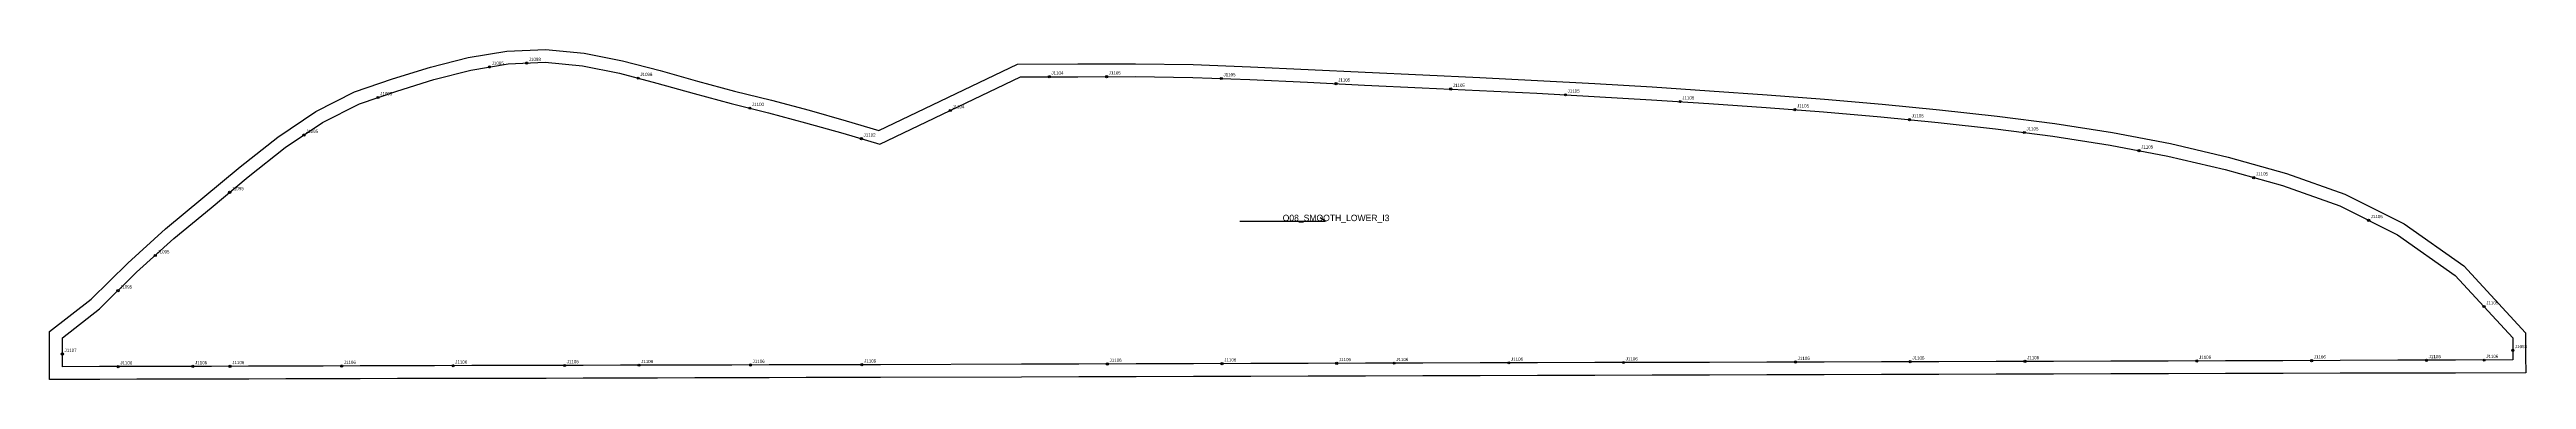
# Model space of a CAD drawing. Header units: millimetres. Extents: x -12 to 2306, y -39 to 270.
import ezdxf

# ---------------------------------------------------------------- set-up
doc = ezdxf.new("R2010")
doc.units = ezdxf.units.MM
for name, color, linetype in [('CUT', 1, 'Continuous'), ('GRAIN', 3, 'Continuous'), ('LABEL', 7, 'Continuous'), ('NOTCH', 2, 'Continuous'), ('SEW', 5, 'Continuous')]:
    doc.layers.add(name, color=color, linetype=linetype)

msp = doc.modelspace()

# ---------------------------------------------------------------- linework, layer by layer
at = {"layer": 'CUT'}
msp.add_lwpolyline([(-12, 5.9), (26.8, 36), (61.1, 70), (96.5, 102), (131.5, 131.1), (166.3, 160.1), (201.5, 187.9), (237.2, 212.2), (273.4, 230.4), (309, 242.7), (344.3, 253.7), (379.8, 262.8), (415.8, 268.7), (452.1, 270.3), (488.3, 266.9), (524.1, 259.7), (559.4, 250.4), (594.2, 240.5), (628.8, 231.3), (663.6, 222.6), (698.6, 213.2), (733.5, 203.2), (763.9, 194.2), (893.8, 256.6), (950.2, 256.7), (1004, 256.9), (1057.9, 256.1), (1111.7, 254.1), (1165.5, 251.6), (1219.1, 248.9), (1272.8, 246.4), (1326.4, 243.9), (1380.1, 241.2), (1433.9, 238.3), (1487.6, 235.1), (1541.3, 231.6), (1595.1, 227.8), (1648.8, 223.7), (1702.6, 219.1), (1756.4, 213.8), (1810.3, 207.8), (1864.2, 200.9), (1918.3, 192.4), (1972.4, 182), (2026.6, 169.3), (2080.9, 154), (2135.7, 134.6), (2191, 106.9), (2246.9, 67.4), (2304.8, 4.7), (2304.8, -3.2), (2304.8, -6.5), (2304.8, -10), (2304.8, -13.6), (2304.8, -17.2), (2304.9, -32.9), (2239.2, -33.1), (2185.2, -33.2), (2131.4, -33.4), (2077.8, -33.6), (2024.1, -33.7), (1970.5, -33.9), (1916.8, -34), (1863.1, -34.2), (1809.5, -34.3), (1755.8, -34.5), (1702.2, -34.6), (1648.5, -34.8), (1594.9, -34.9), (1541.2, -35.1), (1487.6, -35.2), (1433.9, -35.4), (1380.3, -35.5), (1326.6, -35.7), (1273, -35.8), (1219.3, -36), (1165.6, -36.1), (1112, -36.3), (1058.3, -36.4), (1004.7, -36.6), (951, -36.7), (897.4, -36.9), (765.5, -37.3), (730.8, -37.4), (696, -37.4), (661.2, -37.5), (626.4, -37.6), (591.7, -37.7), (556.9, -37.8), (522.1, -37.9), (487.3, -38), (452.6, -38.1), (417.8, -38.2), (383, -38.2), (348.3, -38.3), (313.5, -38.4), (278.7, -38.5), (243.9, -38.6), (209.2, -38.7), (174.4, -38.8), (139.5, -38.9), (104.7, -39), (69.6, -39), (34.9, -39.1), (-11.9, -39.3), (-11.9, -22.5), (-12, -17.7), (-12, -13), (-12, -8.5), (-12, -4.2), (-12, 5.9)], close=True, dxfattribs=at)
at = {"layer": 'GRAIN'}
for p, q in [((1101.8, 109.3), (1181.8, 109.3)), ((1181.8, 109.3), (1176.8, 112.3))]:
    msp.add_line(p, q, dxfattribs=at)
at = {"layer": 'NOTCH'}
for centre in [(434.4, 257.5), (399.7, 253.9), (538.8, 243.4), (923.4, 244.7), (977.1, 244.8), (1084.4, 243.1), (1191.7, 238.2), (1299, 233.2), (295.4, 225.3), (643.2, 215.3), (830.8, 213), (1406.4, 227.8), (1513.7, 221.4), (1621, 213.8), (226, 190), (747.6, 186.6), (1728.3, 204.5), (1835.7, 192.4), (1943, 175.4), (2050.4, 150.1), (156.5, 136.3), (2157.9, 110.1), (86.9, 77.1), (52, 44.1), (2265.9, 29.2), (0, -15.3), (1192.4, -24), (1246.1, -23.9), (1353.4, -23.6), (1460.7, -23.3), (1621.7, -22.8), (1729, -22.5), (1836.3, -22.2), (1997.2, -21.8), (2104.6, -21.5), (2212.1, -21.2), (2266, -21), (2292.8, -11.8), (52.2, -27.1), (122.1, -26.9), (156.9, -26.8), (261.3, -26.6), (365.6, -26.3), (469.9, -26), (539.5, -25.8), (643.8, -25.6), (748.1, -25.3), (977.8, -24.6), (1085.1, -24.3)]:
    msp.add_circle(centre, 1, dxfattribs=at)
at = {"layer": 'SEW'}
msp.add_lwpolyline([(0, 0), (34.7, 27), (69.4, 61.3), (104.3, 92.9), (139.1, 121.9), (173.9, 150.8), (208.6, 178.2), (243.3, 201.8), (278.1, 219.3), (312.8, 231.3), (347.5, 242.2), (382.3, 251), (417, 256.8), (451.8, 258.3), (486.6, 255), (521.4, 248), (556.2, 238.8), (591, 228.9), (625.8, 219.7), (660.6, 211), (695.4, 201.6), (730.2, 191.7), (765, 181.4), (896.6, 244.6), (950.2, 244.7), (1003.9, 244.9), (1057.6, 244.1), (1111.2, 242.1), (1164.9, 239.6), (1218.5, 236.9), (1272.2, 234.4), (1325.9, 231.9), (1379.5, 229.2), (1433.2, 226.3), (1486.8, 223.1), (1540.5, 219.6), (1594.2, 215.8), (1647.8, 211.7), (1701.5, 207.1), (1755.2, 201.9), (1808.8, 195.9), (1862.5, 189), (1916.2, 180.6), (1969.9, 170.3), (2023.6, 157.7), (2077.3, 142.6), (2131, 123.6), (2184.8, 96.6), (2238.9, 58.3), (2292.8, 0), (2292.8, -3.2), (2292.8, -6.5), (2292.8, -10), (2292.8, -13.6), (2292.8, -17.3), (2292.9, -20.9), (2239.1, -21.1), (2185.2, -21.2), (2131.4, -21.4), (2077.7, -21.6), (2024.1, -21.7), (1970.4, -21.9), (1916.8, -22), (1863.1, -22.2), (1809.5, -22.3), (1755.8, -22.5), (1702.1, -22.6), (1648.5, -22.8), (1594.8, -22.9), (1541.2, -23.1), (1487.5, -23.2), (1433.9, -23.4), (1380.2, -23.5), (1326.6, -23.7), (1272.9, -23.8), (1219.3, -24), (1165.6, -24.1), (1112, -24.3), (1058.3, -24.4), (1004.7, -24.6), (951, -24.7), (897.3, -24.9), (765.5, -25.3), (730.7, -25.4), (696, -25.4), (661.2, -25.5), (626.4, -25.6), (591.6, -25.7), (556.9, -25.8), (522.1, -25.9), (487.3, -26), (452.5, -26.1), (417.8, -26.2), (383, -26.2), (348.2, -26.3), (313.5, -26.4), (278.7, -26.5), (243.9, -26.6), (209.1, -26.7), (174.3, -26.8), (139.5, -26.9), (104.6, -27), (69.6, -27), (34.8, -27.1), (0.1, -27.2), (0.1, -22.4), (0, -17.7), (0, -13), (0, -8.5), (0, -4.1)], close=True, dxfattribs=at)

# ---------------------------------------------------------------- texts
at = {"layer": 'LABEL'}
for s, height, p in [('J1095', 3, (401.7, 255.9)), ('J1098', 3, (436.4, 259.5)), ('J1098', 3, (540.8, 245.4)), ('J1104', 3, (925.4, 246.7)), ('J1105', 3, (979.1, 246.8)), ('J1105', 3, (1086.4, 245.1)), ('J1105', 3, (1193.7, 240.2)), ('J1105', 3, (1301, 235.2)), ('J1105', 3, (1408.4, 229.8)), ('J1095', 3, (297.4, 227.3)), ('J1100', 3, (645.2, 217.3)), ('J1104', 3, (832.8, 215)), ('J1105', 3, (1515.7, 223.4)), ('J1105', 3, (1623, 215.8)), ('J1105', 3, (1730.3, 206.5)), ('J1095', 3, (228, 192)), ('J1102', 3, (749.6, 188.6)), ('J1105', 3, (1837.7, 194.4)), ('J1105', 3, (1945, 177.4)), ('J1095', 3, (158.5, 138.3)), ('J1105', 3, (2052.4, 152.1)), ('O08_SMOOTH_LOWER_I3', 6, (1141.8, 109.3)), ('J1105', 3, (2159.9, 112.1)), ('J1095', 3, (88.9, 79.1)), ('J1095', 3, (54, 46.1)), ('J1105', 3, (2267.9, 31.2)), ('J1107', 3, (2, -13.3)), ('J1106', 3, (54.2, -25.1)), ('J1106', 3, (124.1, -24.9)), ('J1106', 3, (158.9, -24.8)), ('J1106', 3, (263.3, -24.6)), ('J1106', 3, (367.6, -24.3)), ('J1106', 3, (471.9, -24)), ('J1106', 3, (541.5, -23.8)), ('J1106', 3, (645.8, -23.6)), ('J1106', 3, (750.1, -23.3)), ('J1106', 3, (979.8, -22.6)), ('J1106', 3, (1087.1, -22.3)), ('J1106', 3, (1194.4, -22)), ('J1106', 3, (1248.1, -21.9)), ('J1106', 3, (1355.4, -21.6)), ('J1106', 3, (1462.7, -21.3)), ('J1106', 3, (1623.7, -20.8)), ('J1106', 3, (1731, -20.5)), ('J1106', 3, (1838.3, -20.2)), ('J1106', 3, (1999.2, -19.8)), ('J1106', 3, (2106.6, -19.5)), ('J1106', 3, (2214.1, -19.2)), ('J1106', 3, (2268, -19)), ('J1053', 3, (2294.8, -9.8))]:
    msp.add_text(s, height=height, dxfattribs=at).set_placement(p)

doc.saveas('drawing.dxf')
